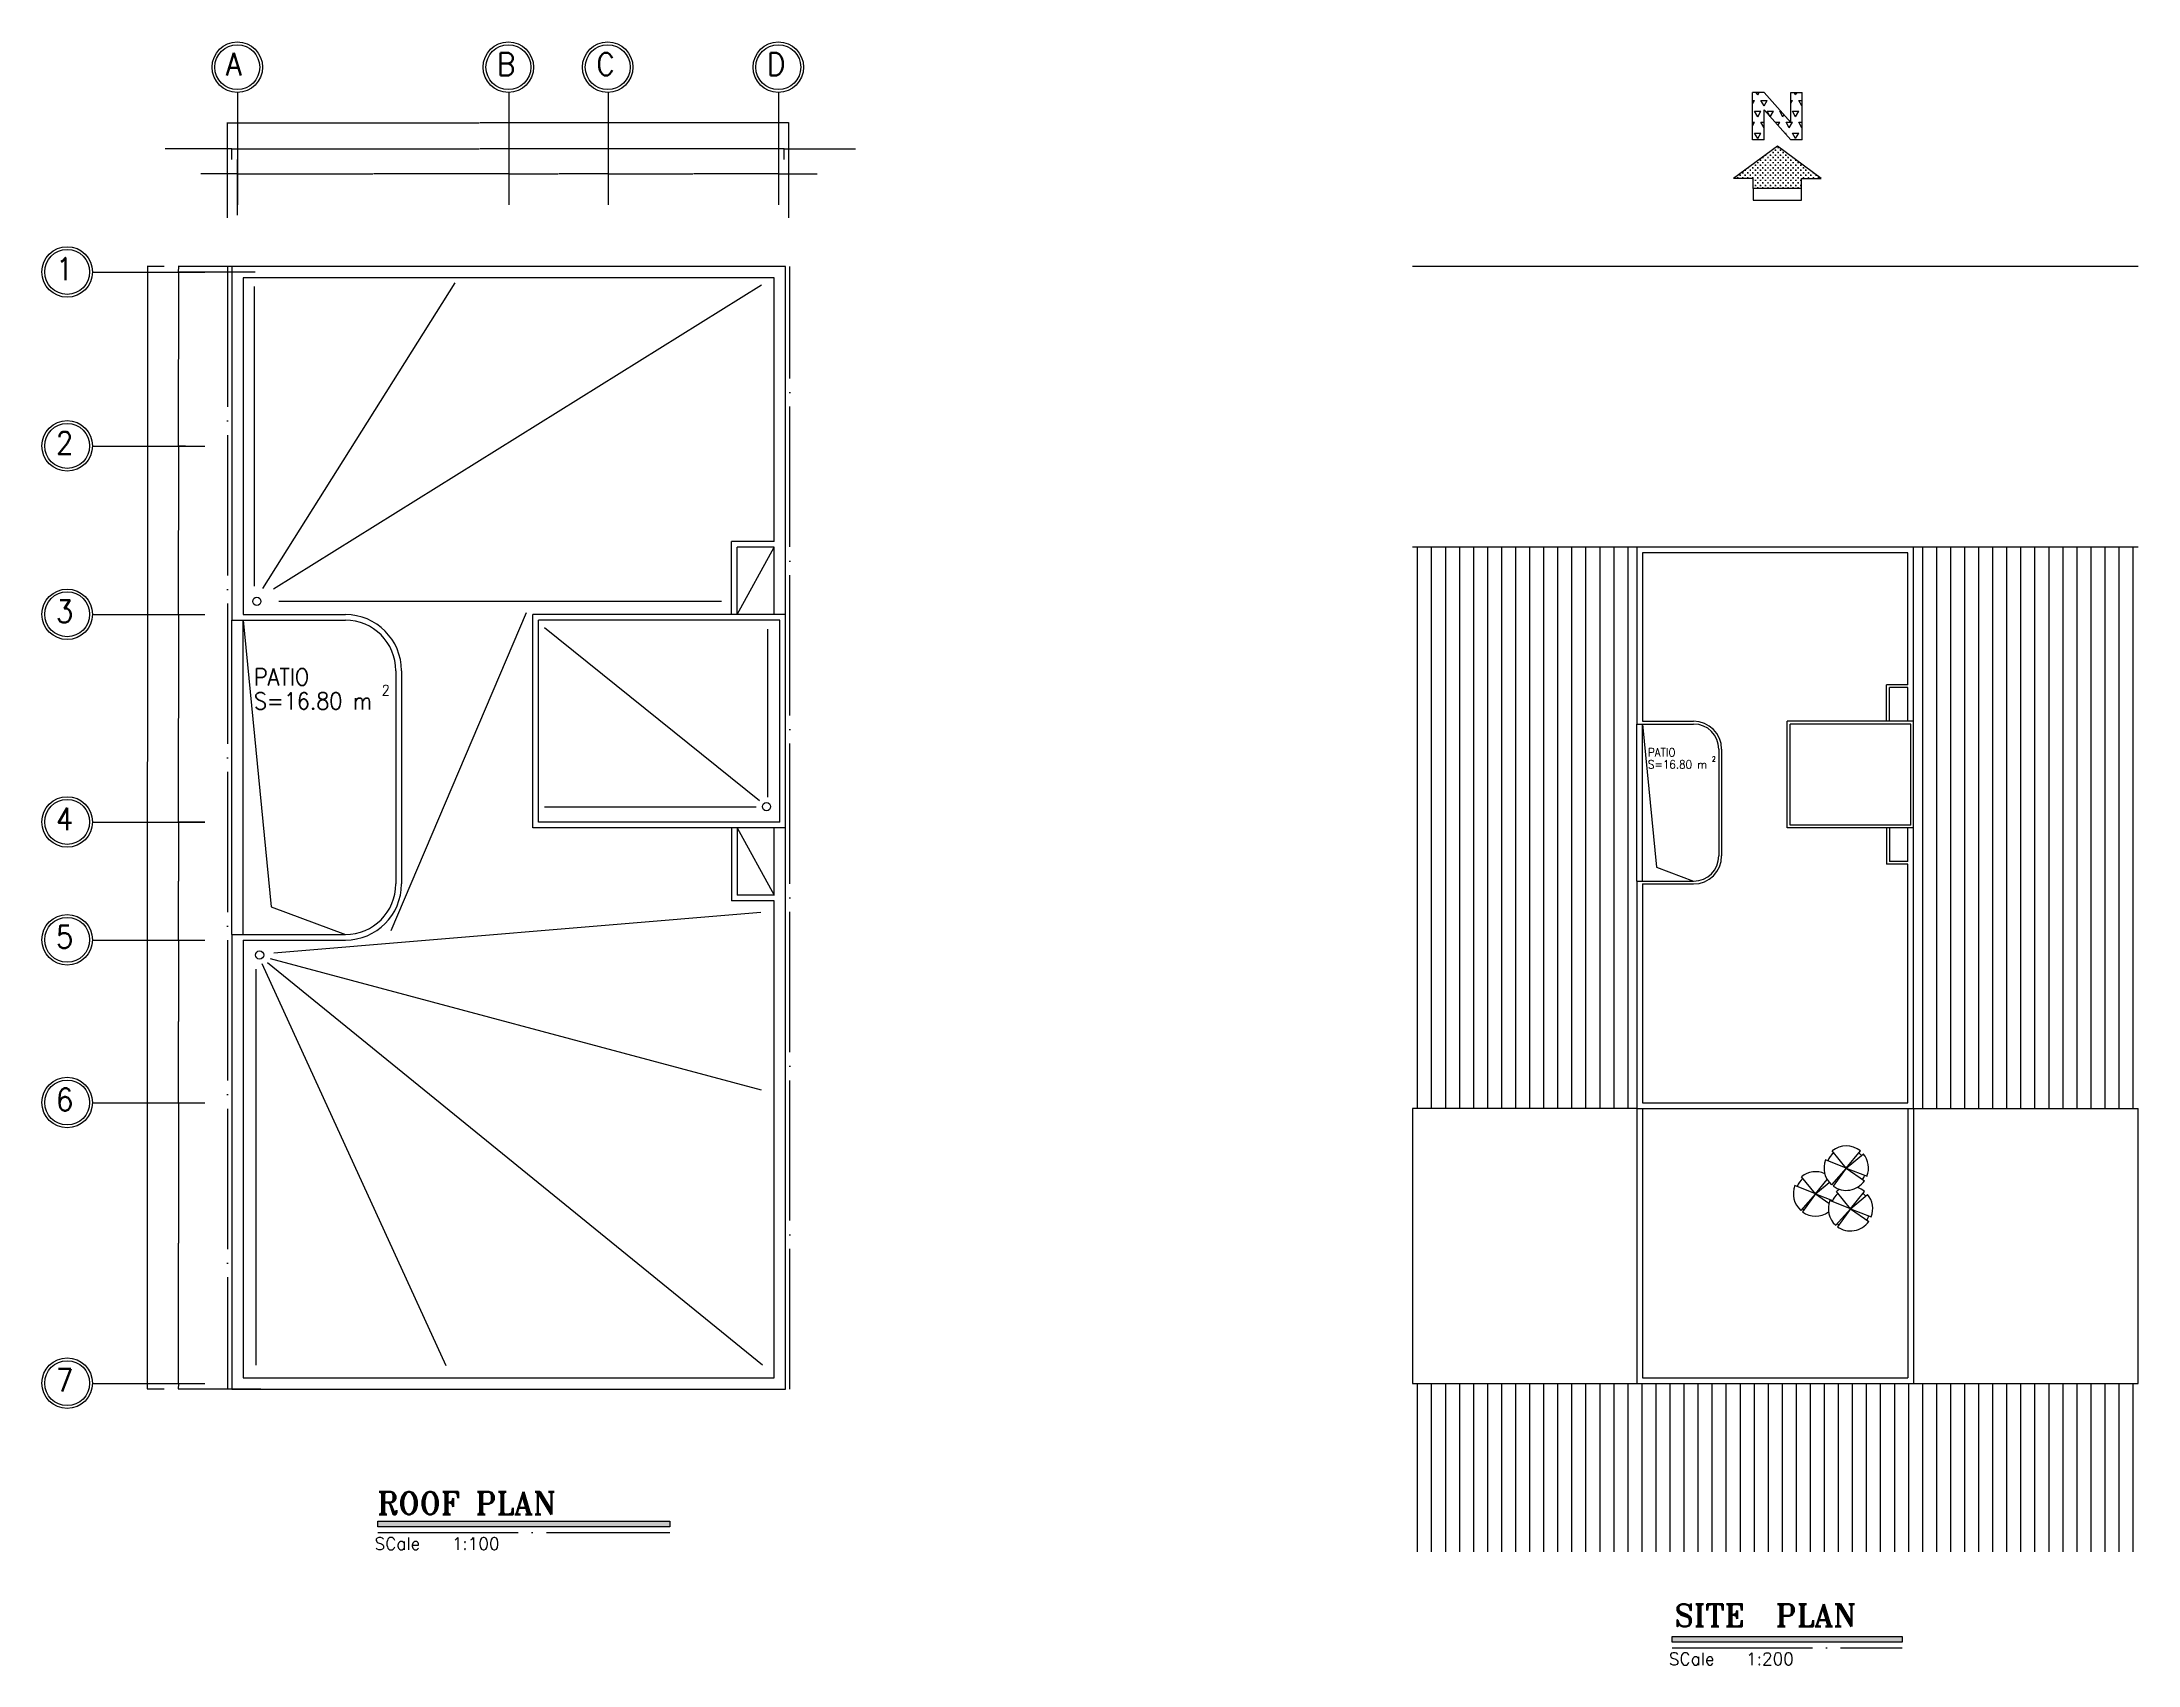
# Model space of a CAD drawing. Header units: millimetres. Extents: x 0 to 12169, y 6 to 10142.
# Drawn here: x 8434 to 12169, y 3379 to 6271 of the extents above; entities that cross this region are included whole.
import ezdxf

# ---------------------------------------------------------------- set-up
doc = ezdxf.new("R2010")
doc.units = ezdxf.units.MM
doc.header["$LTSCALE"] = 50
doc.header["$MEASUREMENT"] = 0
doc.linetypes.add('AXIS', pattern=[6, 5, -0.5, 0, -0.5])
doc.linetypes.add('DASHDOTX2', pattern=[50.8, 25.4, -12.7, 0, -12.7])
for name, color, linetype in [('1', 8, 'AXIS'), ('10', 10, 'Continuous'), ('2', 4, 'Continuous'), ('3', 3, 'Continuous'), ('4', 136, 'Continuous'), ('ax', 1, 'DASHDOTX2'), ('DIM', 8, 'Continuous'), ('HACH', 140, 'Continuous'), ('TREE', 11, 'Continuous'), ('TXT', 2, 'Continuous'), ('TXT-1', 2, 'Continuous')]:
    doc.layers.add(name, color=color, linetype=linetype)
doc.styles.add('ROMANS', font='ROMANS.shx', dxfattribs={"width": 0.9})
doc.styles.add('ROMANT', font='romant', dxfattribs={"height": 20})
doc.styles.get("Standard").update_dxf_attribs({"font": 'arial.ttf'})
doc.dimstyles.get("Standard").update_dxf_attribs({"dimtxt": 0.18, "dimasz": 0.18, "dimexe": 0.18, "dimexo": 0.0625, "dimgap": 0.09, "dimtad": 0, "dimtih": 1, "dimtoh": 1, "dimdec": 4, "dimzin": 0, "dimdsep": 46, "dimtxsty": 'Standard', "dimcen": 0.09, "dimadec": 0, "dimazin": 0, "dimtfac": 1, "dimtdec": 4, "dimtofl": 0, "dimtmove": 0, "dimatfit": 3, "dimfxl": 1, "dimtolj": 1, "dimtzin": 0, "dimarcsym": 0})

msp = doc.modelspace()

# ---------------------------------------------------------------- texts
at = {"layer": 'DIM', "style": 'ROMANS', "width": 0.9}
for s, p in [('A', (8762.54928, 6211.62328)), ('B', (9245.54928, 6211.62328)), ('C', (9422.54928, 6211.62328)), ('D', (9726.54928, 6211.62328)), ('1', (8459.45065, 5846.78318)), ('2', (8459.45065, 5536.78318)), ('3', (8459.45065, 5236.78318)), ('4', (8459.45065, 4866.78318)), ('5', (8459.45065, 4656.78318)), ('6', (8459.45065, 4366.78318)), ('7', (8459.45065, 3866.78318))]:
    msp.add_text(s, height=40, dxfattribs=at).set_placement(p)
at = {"layer": 'TXT', "style": 'ROMANT'}
for s, p in [('ROOF PLAN', (9031.98166, 3647.62134)), ('SITE  PLAN', (11343.52825, 3447.86876))]:
    msp.add_text(s, height=40, dxfattribs=at).set_placement(p)
at = {"layer": 'TXT-1', "style": 'ROMANS', "width": 0.9}
for s, height, p in [('PATIO', 30, (8812.39287, 5124.73954)), ('2', 18.45, (9039.95534, 5106.96404)), ('S=16.80 m', 30, (8812.39287, 5081.95082)), ('PATIO', 15, (11296.01253, 4997.81892)), ('S=16.80 m', 15, (11296.01253, 4976.42456)), ('2', 9.225, (11409.79377, 4988.93117))]:
    msp.add_text(s, height=height, dxfattribs=at).set_placement(p)
at = {"layer": 'TXT-1', "color": 125, "linetype": 'Continuous', "style": 'ROMANT'}
for s, p in [('SCale   1:100', (9027.2275, 3584.47664)), ('SCale   1:200', (11333.27355, 3379.08013))]:
    msp.add_text(s, height=22.05, dxfattribs=at).set_placement(p)

# ---------------------------------------------------------------- blocks, each defined once
blk = doc.blocks.new('*D66')
at = {"layer": 'DEFPOINTS', "color": 0, "transparency": 16777216}
for p in [(8666, 5250.9), (8666, 4880.9), (8677.6, 4880.9)]:
    blk.add_point(p, dxfattribs=at)
at = {"layer": 'DIM', "color": 0, "lineweight": -2, "transparency": 16777216}
for p, q in [((8666, 5250.9), (8677.8, 5250.9)), ((8677.6, 5250.7), (8677.6, 5066.1)), ((8677.6, 4881.1), (8677.6, 5065.7)), ((8666, 4880.9), (8677.8, 4880.9))]:
    blk.add_line(p, q, dxfattribs=at)
at = {"layer": 'DIM', "color": 0, "transparency": 16777216}
for points in [[(8677.6, 5250.7), (8677.6, 5250.7), (8677.6, 5250.9)], [(8677.6, 4881.1), (8677.6, 4881.1), (8677.6, 4880.9)]]:
    blk.add_solid(points, dxfattribs=at)
at = {"layer": 'DIM', "color": 0, "transparency": 16777216, "insert": (8677.6, 5065.9), "char_height": 0.18, "attachment_point": 5}
blk.add_mtext('\\A1;370.0000', dxfattribs=at)
blk = doc.blocks.new('*D67')
at = {"layer": 'DEFPOINTS', "color": 0, "transparency": 16777216}
for p in [(8622.3, 5870.9), (8652.6, 5870.9), (8652.6, 3870.9)]:
    blk.add_point(p, dxfattribs=at)
at = {"layer": 'DIM', "color": 0, "lineweight": -2, "transparency": 16777216}
for p, q in [((8652.5, 5870.9), (8622.2, 5870.9)), ((8622.3, 5870.7), (8622.3, 4988.9)), ((8622.3, 3871.1), (8622.3, 4988.6)), ((8652.5, 3870.9), (8622.2, 3870.9))]:
    blk.add_line(p, q, dxfattribs=at)
at = {"layer": 'DIM', "color": 0, "transparency": 16777216}
for points in [[(8622.3, 5870.7), (8622.4, 5870.7), (8622.3, 5870.9)], [(8622.3, 3871.1), (8622.4, 3871.1), (8622.3, 3870.9)]]:
    blk.add_solid(points, dxfattribs=at)
at = {"layer": 'DIM', "color": 0, "transparency": 16777216, "insert": (8622.3, 4988.8), "char_height": 0.18, "attachment_point": 5}
blk.add_mtext('\\A1;2000.0000', dxfattribs=at)
blk = doc.blocks.new('*D68')
at = {"layer": 'DEFPOINTS', "color": 0, "transparency": 16777216}
for p in [(8666, 4380.9), (8666, 3880.9), (8677.6, 3880.9)]:
    blk.add_point(p, dxfattribs=at)
at = {"layer": 'DIM', "color": 0, "lineweight": -2, "transparency": 16777216}
for p, q in [((8666, 4380.9), (8677.8, 4380.9)), ((8677.6, 4380.7), (8677.6, 4131.1)), ((8677.6, 3881.1), (8677.6, 4130.7)), ((8666, 3880.9), (8677.8, 3880.9))]:
    blk.add_line(p, q, dxfattribs=at)
at = {"layer": 'DIM', "color": 0, "transparency": 16777216}
for points in [[(8677.6, 4380.7), (8677.6, 4380.7), (8677.6, 4380.9)], [(8677.6, 3881.1), (8677.6, 3881.1), (8677.6, 3880.9)]]:
    blk.add_solid(points, dxfattribs=at)
at = {"layer": 'DIM', "color": 0, "transparency": 16777216, "insert": (8677.6, 4130.9), "char_height": 0.18, "attachment_point": 5}
blk.add_mtext('\\A1;500.0000', dxfattribs=at)
blk = doc.blocks.new('*D69')
at = {"layer": 'DEFPOINTS', "color": 0, "transparency": 16777216}
for p in [(8666, 3880.9), (8677.6, 3870.9), (8824.4, 3870.9)]:
    blk.add_point(p, dxfattribs=at)
at = {"layer": 'DIM', "color": 0, "lineweight": -2, "transparency": 16777216}
for p, q in [((8666, 3880.9), (8677.8, 3880.9)), ((8824.3, 3870.9), (8677.4, 3870.9)), ((8677.6, 3880.7), (8677.6, 3876.1)), ((8677.6, 3871.1), (8677.6, 3875.7))]:
    blk.add_line(p, q, dxfattribs=at)
at = {"layer": 'DIM', "color": 0, "transparency": 16777216}
for points in [[(8677.6, 3880.7), (8677.6, 3880.7), (8677.6, 3880.9)], [(8677.6, 3871.1), (8677.6, 3871.1), (8677.6, 3870.9)]]:
    blk.add_solid(points, dxfattribs=at)
at = {"layer": 'DIM', "color": 0, "transparency": 16777216, "insert": (8677.6, 3875.9), "char_height": 0.18, "attachment_point": 5}
blk.add_mtext('\\A1;10.0000', dxfattribs=at)
blk = doc.blocks.new('*D70')
at = {"layer": 'DEFPOINTS', "color": 0, "transparency": 16777216}
for p in [(8666, 4670.9), (8666, 4380.9), (8677.6, 4380.9)]:
    blk.add_point(p, dxfattribs=at)
at = {"layer": 'DIM', "color": 0, "lineweight": -2, "transparency": 16777216}
for p, q in [((8666, 4670.9), (8677.8, 4670.9)), ((8677.6, 4670.7), (8677.6, 4526.1)), ((8677.6, 4381.1), (8677.6, 4525.7)), ((8666, 4380.9), (8677.8, 4380.9))]:
    blk.add_line(p, q, dxfattribs=at)
at = {"layer": 'DIM', "color": 0, "transparency": 16777216}
for points in [[(8677.6, 4670.7), (8677.6, 4670.7), (8677.6, 4670.9)], [(8677.6, 4381.1), (8677.6, 4381.1), (8677.6, 4380.9)]]:
    blk.add_solid(points, dxfattribs=at)
at = {"layer": 'DIM', "color": 0, "transparency": 16777216, "insert": (8677.6, 4525.9), "char_height": 0.18, "attachment_point": 5}
blk.add_mtext('\\A1;290.0000', dxfattribs=at)
blk = doc.blocks.new('*D71')
at = {"layer": 'DEFPOINTS', "color": 0, "transparency": 16777216}
for p in [(8677.6, 4880.9), (8724.8, 4880.9), (8666, 4670.9)]:
    blk.add_point(p, dxfattribs=at)
at = {"layer": 'DIM', "color": 0, "lineweight": -2, "transparency": 16777216}
for p, q in [((8724.8, 4880.9), (8677.4, 4880.9)), ((8677.6, 4880.7), (8677.6, 4776.1)), ((8677.6, 4671.1), (8677.6, 4775.7)), ((8666, 4670.9), (8677.8, 4670.9))]:
    blk.add_line(p, q, dxfattribs=at)
at = {"layer": 'DIM', "color": 0, "transparency": 16777216}
for points in [[(8677.6, 4880.7), (8677.6, 4880.7), (8677.6, 4880.9)], [(8677.6, 4671.1), (8677.6, 4671.1), (8677.6, 4670.9)]]:
    blk.add_solid(points, dxfattribs=at)
at = {"layer": 'DIM', "color": 0, "transparency": 16777216, "insert": (8677.6, 4775.9), "char_height": 0.18, "attachment_point": 5}
blk.add_mtext('\\A1;210.0000', dxfattribs=at)
blk = doc.blocks.new('*D72')
at = {"layer": 'DEFPOINTS', "color": 0, "transparency": 16777216}
for p in [(9266.1, 6071.2), (9443.1, 6071.2), (9443.1, 6036.5)]:
    blk.add_point(p, dxfattribs=at)
at = {"layer": 'DIM', "color": 0, "lineweight": -2, "transparency": 16777216}
for p, q in [((9266.1, 6071.2), (9266.1, 6036.3)), ((9443.1, 6071.2), (9443.1, 6036.3)), ((9266.3, 6036.5), (9354, 6036.5)), ((9442.9, 6036.5), (9355.2, 6036.5))]:
    blk.add_line(p, q, dxfattribs=at)
at = {"layer": 'DIM', "color": 0, "transparency": 16777216}
for points in [[(9266.3, 6036.5), (9266.3, 6036.4), (9266.1, 6036.5)], [(9442.9, 6036.5), (9442.9, 6036.4), (9443.1, 6036.5)]]:
    blk.add_solid(points, dxfattribs=at)
at = {"layer": 'DIM', "color": 0, "transparency": 16777216, "insert": (9354.6, 6036.5), "char_height": 0.18, "attachment_point": 5}
blk.add_mtext('\\A1;177.0000', dxfattribs=at)
blk = doc.blocks.new('*D73')
at = {"layer": 'DEFPOINTS', "color": 0, "transparency": 16777216}
for p in [(9765.1, 6127.3), (8765.1, 5982.9), (9765.1, 5982.9)]:
    blk.add_point(p, dxfattribs=at)
at = {"layer": 'DIM', "color": 0, "lineweight": -2, "transparency": 16777216}
for p, q in [((8765.1, 5983), (8765.1, 6127.5)), ((8765.3, 6127.3), (9213.4, 6127.3)), ((9764.9, 6127.3), (9214.8, 6127.3)), ((9765.1, 5983), (9765.1, 6127.5))]:
    blk.add_line(p, q, dxfattribs=at)
at = {"layer": 'DIM', "color": 0, "transparency": 16777216}
for points in [[(8765.3, 6127.3), (8765.3, 6127.2), (8765.1, 6127.3)], [(9764.9, 6127.3), (9764.9, 6127.2), (9765.1, 6127.3)]]:
    blk.add_solid(points, dxfattribs=at)
at = {"layer": 'DIM', "color": 0, "transparency": 16777216, "insert": (9214.1, 6127.3), "char_height": 0.18, "attachment_point": 5}
blk.add_mtext('\\A1;1000.0000', dxfattribs=at)
blk = doc.blocks.new('*D74')
at = {"layer": 'DEFPOINTS', "color": 0, "transparency": 16777216}
for p in [(8773.1, 6061.5), (9757.1, 6081), (9757.1, 6061.5)]:
    blk.add_point(p, dxfattribs=at)
at = {"layer": 'DIM', "color": 0, "lineweight": -2, "transparency": 16777216}
for p, q in [((8773.1, 6061.5), (8773.1, 6081.2)), ((8773.3, 6081), (9213.5, 6081)), ((9756.9, 6081), (9214.7, 6081)), ((9757.1, 6061.5), (9757.1, 6081.2))]:
    blk.add_line(p, q, dxfattribs=at)
at = {"layer": 'DIM', "color": 0, "transparency": 16777216}
for points in [[(8773.3, 6081), (8773.3, 6081), (8773.1, 6081)], [(9756.9, 6081), (9756.9, 6081), (9757.1, 6081)]]:
    blk.add_solid(points, dxfattribs=at)
at = {"layer": 'DIM', "color": 0, "transparency": 16777216, "insert": (9214.1, 6081), "char_height": 0.18, "attachment_point": 5}
blk.add_mtext('\\A1;984.0000', dxfattribs=at)
blk = doc.blocks.new('*D75')
at = {"layer": 'DEFPOINTS', "color": 0, "transparency": 16777216}
for p in [(8783.1, 6071.2), (9266.1, 6071.2), (9266.1, 6036.5)]:
    blk.add_point(p, dxfattribs=at)
at = {"layer": 'DIM', "color": 0, "lineweight": -2, "transparency": 16777216}
for p, q in [((8783.1, 6071.2), (8783.1, 6036.3)), ((9266.1, 6071.2), (9266.1, 6036.3)), ((8783.3, 6036.5), (9024, 6036.5)), ((9265.9, 6036.5), (9025.2, 6036.5))]:
    blk.add_line(p, q, dxfattribs=at)
at = {"layer": 'DIM', "color": 0, "transparency": 16777216}
for points in [[(8783.3, 6036.5), (8783.3, 6036.4), (8783.1, 6036.5)], [(9265.9, 6036.5), (9265.9, 6036.4), (9266.1, 6036.5)]]:
    blk.add_solid(points, dxfattribs=at)
at = {"layer": 'DIM', "color": 0, "transparency": 16777216, "insert": (9024.6, 6036.5), "char_height": 0.18, "attachment_point": 5}
blk.add_mtext('\\A1;483.0000', dxfattribs=at)
blk = doc.blocks.new('*D76')
at = {"layer": 'DEFPOINTS', "color": 0, "transparency": 16777216}
for p in [(8773.1, 6081), (8773.1, 6061.5), (8765.1, 5957.9)]:
    blk.add_point(p, dxfattribs=at)
at = {"layer": 'DIM', "color": 0, "lineweight": -2, "transparency": 16777216}
for p, q in [((8765.1, 6081), (8653.8, 6081)), ((8765.1, 5958), (8765.1, 6081.2)), ((8772.9, 6081), (8765.3, 6081)), ((8773.1, 6061.5), (8773.1, 6081.2))]:
    blk.add_line(p, q, dxfattribs=at)
at = {"layer": 'DIM', "color": 0, "transparency": 16777216}
for points in [[(8765.3, 6081), (8765.3, 6081), (8765.1, 6081)], [(8772.9, 6081), (8772.9, 6081), (8773.1, 6081)]]:
    blk.add_solid(points, dxfattribs=at)
at = {"layer": 'DIM', "color": 0, "transparency": 16777216, "insert": (8653.3, 6081), "char_height": 0.18, "attachment_point": 5}
blk.add_mtext('\\A1;8cm joint', dxfattribs=at)
blk = doc.blocks.new('*D77')
at = {"layer": 'DEFPOINTS', "color": 0, "transparency": 16777216}
for p in [(8814.4, 5870.9), (8677.6, 5860.9), (8814.4, 5860.9)]:
    blk.add_point(p, dxfattribs=at)
at = {"layer": 'DIM', "color": 0, "lineweight": -2, "transparency": 16777216}
for p, q in [((8814.3, 5870.9), (8677.4, 5870.9)), ((8677.6, 5870.7), (8677.6, 5866.1)), ((8677.6, 5861.1), (8677.6, 5865.7)), ((8814.3, 5860.9), (8677.4, 5860.9))]:
    blk.add_line(p, q, dxfattribs=at)
at = {"layer": 'DIM', "color": 0, "transparency": 16777216}
for points in [[(8677.6, 5870.7), (8677.6, 5870.7), (8677.6, 5870.9)], [(8677.6, 5861.1), (8677.6, 5861.1), (8677.6, 5860.9)]]:
    blk.add_solid(points, dxfattribs=at)
at = {"layer": 'DIM', "color": 0, "transparency": 16777216, "insert": (8677.6, 5865.9), "char_height": 0.18, "attachment_point": 5}
blk.add_mtext('\\A1;10.0000', dxfattribs=at)
blk = doc.blocks.new('*D78')
at = {"layer": 'DEFPOINTS', "color": 0, "transparency": 16777216}
for p in [(8783.1, 6036.5), (8765.1, 5982.9), (8783.1, 5962.3)]:
    blk.add_point(p, dxfattribs=at)
at = {"layer": 'DIM', "color": 0, "lineweight": -2, "transparency": 16777216}
for p, q in [((8765.1, 6036.5), (8717.8, 6036.5)), ((8765.1, 5983), (8765.1, 6036.7)), ((8782.9, 6036.5), (8765.3, 6036.5)), ((8783.1, 5962.3), (8783.1, 6036.7))]:
    blk.add_line(p, q, dxfattribs=at)
at = {"layer": 'DIM', "color": 0, "transparency": 16777216}
for points in [[(8765.3, 6036.5), (8765.3, 6036.4), (8765.1, 6036.5)], [(8782.9, 6036.5), (8782.9, 6036.4), (8783.1, 6036.5)]]:
    blk.add_solid(points, dxfattribs=at)
at = {"layer": 'DIM', "color": 0, "transparency": 16777216, "insert": (8717.3, 6036.5), "char_height": 0.18, "attachment_point": 5}
blk.add_mtext('\\A1;18.0000', dxfattribs=at)
blk = doc.blocks.new('*D79')
at = {"layer": 'DEFPOINTS', "color": 0, "transparency": 16777216}
for p in [(9747.1, 6071.2), (9765.1, 6036.5), (9765.1, 5982.9)]:
    blk.add_point(p, dxfattribs=at)
at = {"layer": 'DIM', "color": 0, "lineweight": -2, "transparency": 16777216}
for p, q in [((9747.1, 6071.2), (9747.1, 6036.3)), ((9747.3, 6036.5), (9764.9, 6036.5)), ((9765.1, 5983), (9765.1, 6036.7)), ((9765.1, 6036.5), (9815.8, 6036.5))]:
    blk.add_line(p, q, dxfattribs=at)
at = {"layer": 'DIM', "color": 0, "transparency": 16777216}
for points in [[(9747.3, 6036.5), (9747.3, 6036.4), (9747.1, 6036.5)], [(9764.9, 6036.5), (9764.9, 6036.4), (9765.1, 6036.5)]]:
    blk.add_solid(points, dxfattribs=at)
at = {"layer": 'DIM', "color": 0, "transparency": 16777216, "insert": (9816.3, 6036.5), "char_height": 0.18, "attachment_point": 5}
blk.add_mtext('\\A1;18.0000', dxfattribs=at)
blk = doc.blocks.new('*D80')
at = {"layer": 'DEFPOINTS', "color": 0, "transparency": 16777216}
for p in [(9757.1, 6061.5), (9765.1, 6081), (9765.1, 5957.9)]:
    blk.add_point(p, dxfattribs=at)
at = {"layer": 'DIM', "color": 0, "lineweight": -2, "transparency": 16777216}
for p, q in [((9757.1, 6061.5), (9757.1, 6081.2)), ((9757.3, 6081), (9764.9, 6081)), ((9765.1, 5958), (9765.1, 6081.2)), ((9765.1, 6081), (9883.8, 6081))]:
    blk.add_line(p, q, dxfattribs=at)
at = {"layer": 'DIM', "color": 0, "transparency": 16777216}
for points in [[(9757.3, 6081), (9757.3, 6081), (9757.1, 6081)], [(9764.9, 6081), (9764.9, 6081), (9765.1, 6081)]]:
    blk.add_solid(points, dxfattribs=at)
at = {"layer": 'DIM', "color": 0, "transparency": 16777216, "insert": (9884.4, 6081), "char_height": 0.18, "attachment_point": 5}
blk.add_mtext('\\A1;8cm joint', dxfattribs=at)
blk = doc.blocks.new('*D81')
at = {"layer": 'DEFPOINTS', "color": 0, "transparency": 16777216}
for p in [(9443.1, 6071.2), (9747.1, 6071.2), (9747.1, 6036.5)]:
    blk.add_point(p, dxfattribs=at)
at = {"layer": 'DIM', "color": 0, "lineweight": -2, "transparency": 16777216}
for p, q in [((9443.1, 6071.2), (9443.1, 6036.3)), ((9747.1, 6071.2), (9747.1, 6036.3)), ((9443.3, 6036.5), (9594.5, 6036.5)), ((9746.9, 6036.5), (9595.7, 6036.5))]:
    blk.add_line(p, q, dxfattribs=at)
at = {"layer": 'DIM', "color": 0, "transparency": 16777216}
for points in [[(9443.3, 6036.5), (9443.3, 6036.4), (9443.1, 6036.5)], [(9746.9, 6036.5), (9746.9, 6036.4), (9747.1, 6036.5)]]:
    blk.add_solid(points, dxfattribs=at)
at = {"layer": 'DIM', "color": 0, "transparency": 16777216, "insert": (9595.1, 6036.5), "char_height": 0.18, "attachment_point": 5}
blk.add_mtext('\\A1;304.0000', dxfattribs=at)
blk = doc.blocks.new('*D223')
at = {"layer": 'DEFPOINTS', "color": 0, "transparency": 16777216}
for p in [(8677.6, 5860.9), (8724.8, 5860.9), (8690.1, 5550.9)]:
    blk.add_point(p, dxfattribs=at)
at = {"layer": 'DIM', "color": 0, "lineweight": -2, "transparency": 16777216}
for p, q in [((8724.8, 5860.9), (8677.4, 5860.9)), ((8677.6, 5860.7), (8677.6, 5706.1)), ((8677.6, 5551.1), (8677.6, 5705.7)), ((8690, 5550.9), (8677.4, 5550.9))]:
    blk.add_line(p, q, dxfattribs=at)
at = {"layer": 'DIM', "color": 0, "transparency": 16777216}
for points in [[(8677.6, 5860.7), (8677.6, 5860.7), (8677.6, 5860.9)], [(8677.6, 5551.1), (8677.6, 5551.1), (8677.6, 5550.9)]]:
    blk.add_solid(points, dxfattribs=at)
at = {"layer": 'DIM', "color": 0, "transparency": 16777216, "insert": (8677.6, 5705.9), "char_height": 0.18, "attachment_point": 5}
blk.add_mtext('\\A1;310.0000', dxfattribs=at)
blk = doc.blocks.new('*D224')
at = {"layer": 'DEFPOINTS', "color": 0, "transparency": 16777216}
for p in [(8690.1, 5550.9), (8666, 5250.9), (8677.6, 5250.9)]:
    blk.add_point(p, dxfattribs=at)
at = {"layer": 'DIM', "color": 0, "lineweight": -2, "transparency": 16777216}
for p, q in [((8690, 5550.9), (8677.4, 5550.9)), ((8677.6, 5550.7), (8677.6, 5401.1)), ((8677.6, 5251.1), (8677.6, 5400.7)), ((8666, 5250.9), (8677.8, 5250.9))]:
    blk.add_line(p, q, dxfattribs=at)
at = {"layer": 'DIM', "color": 0, "transparency": 16777216}
for points in [[(8677.6, 5550.7), (8677.6, 5550.7), (8677.6, 5550.9)], [(8677.6, 5251.1), (8677.6, 5251.1), (8677.6, 5250.9)]]:
    blk.add_solid(points, dxfattribs=at)
at = {"layer": 'DIM', "color": 0, "transparency": 16777216, "insert": (8677.6, 5400.9), "char_height": 0.18, "attachment_point": 5}
blk.add_mtext('\\A1;300.0000', dxfattribs=at)
blk = doc.blocks.new('TREE3')
at = {"layer": 'TREE'}
for p, q in [((-111.6, 32.5), (-153.5, 83.4)), ((-111.6, 32.5), (-69.7, 83.5)), ((-111.6, 32.5), (-60.9, 74.8)), ((-202.8, -44.1), (-244.8, 6.9)), ((-111.6, 32.5), (-172.8, 57.1)), ((-111.6, 32.5), (-155.6, -16.7)), ((-111.6, 32.5), (-150.3, -20.9)), ((-111.6, 32.5), (-57.5, -5.3)), ((-111.6, 32.5), (-50, 8.7)), ((-202.8, -44.1), (-264.1, -19.5)), ((-202.8, -44.1), (-246.9, -93.2)), ((-202.8, -44.1), (-241.6, -97.4)), ((-202.8, -44.1), (-168, -1.6)), ((-202.8, -44.1), (-162, -10)), ((-202.8, -44.1), (-152.4, -63.5)), ((-202.8, -44.1), (-163, -71.9)), ((-99, -88.1), (-140.9, -37.1)), ((-99, -88.1), (-57.1, -37.1)), ((-99, -88.1), (-48.3, -45.8)), ((-99, -88.1), (-160.2, -63.5)), ((-99, -88.1), (-143, -137.2)), ((-99, -88.1), (-137.7, -141.5)), ((-99, -88.1), (-44.9, -125.9)), ((-99, -88.1), (-37.4, -111.8))]:
    blk.add_line(p, q, dxfattribs=at)
for centre, radius, start, end in [((-111.6, 32.5), 58.8, 129.44765, 158.13811), ((-111.6, 32.5), 66, 50.64249, 129.44765), ((-111.6, 32.5), 58.8, 39.83801, 50.64249), ((-111.6, 32.5), 66, 338.89724, 39.83801), ((-202.8, -44.1), 58.8, 129.44765, 158.13811), ((-202.8, -44.1), 66, 65.46656, 129.44765), ((-111.6, 32.5), 66, 158.13811, 228.16179), ((-111.6, 32.5), 58.8, 325.05304, 338.89724), ((-202.8, -44.1), 66, 158.13811, 228.16179), ((-99, -88.1), 58.8, 129.44765, 158.13811), ((-111.6, 32.5), 66, 234.01772, 325.05304), ((-99, -88.1), 66, 119.21007, 129.44765), ((-202.8, -44.1), 66, 0.78148, 1.77103), ((-99, -88.1), 66, 50.64249, 72.71017), ((-99, -88.1), 58.8, 39.83801, 50.64249), ((-99, -88.1), 66, 338.89724, 39.83801), ((-202.8, -44.1), 58.8, 228.16179, 234.01772), ((-202.8, -44.1), 66, 234.01772, 305.77229), ((-99, -88.1), 66, 158.13811, 228.16179), ((-99, -88.1), 58.8, 325.05304, 338.89724), ((-99, -88.1), 58.8, 228.16179, 234.01772), ((-99, -88.1), 66, 234.01772, 325.05304)]:
    blk.add_arc(centre, radius, start, end, dxfattribs=at)

# ---------------------------------------------------------------- dimensions: what is measured, and where the dimension line sits
at = {"layer": 'DIM'}
for base, p1, p2, picture, middle in [((9765.10171, 6127.27284), (8765.10171, 5982.92991), (9765.10171, 5982.92991), '*D73', (9214.10171, 6127.27284)), ((9757.10171, 6081.0036), (8773.10171, 6061.47736), (9757.10171, 6061.47736), '*D74', (9214.10171, 6081.0036)), ((9765.10171, 6036.47736), (9747.10171, 6071.24355), (9765.10171, 5982.92991), '*D79', (9816.31181, 6036.47736)), ((8783.10171, 6036.47736), (8765.10171, 5982.92991), (8783.10171, 5962.28572), '*D78', (8717.32444, 6036.47736))]:
    dim = msp.add_linear_dim(base=base, p1=p1, p2=p2, dimstyle='Standard', dxfattribs=at)
    dim.commit()
    dim.dimension.update_dxf_attribs({"geometry": picture, "text_midpoint": middle, "dimtype": 160})
for base, p1, p2, picture, middle in [((8773.10171, 6081.0036), (8765.10171, 5957.92991), (8773.10171, 6061.47736), '*D76', (8653.25978, 6081.0036)), ((9765.10171, 6081.0036), (9757.10171, 6061.47736), (9765.10171, 5957.92991), '*D80', (9884.36893, 6081.0036))]:
    dim = msp.add_linear_dim(base=base, p1=p1, p2=p2, text='8cm joint', dimstyle='Standard', dxfattribs=at)
    dim.commit()
    dim.dimension.update_dxf_attribs({"geometry": picture, "text_midpoint": middle, "dimtype": 160})
for base, p1, p2, picture, middle in [((9266.10171, 6036.47736), (8783.10171, 6071.24355), (9266.10171, 6071.24355), '*D75', (9024.60171, 6036.47736)), ((9443.10171, 6036.47736), (9266.10171, 6071.24355), (9443.10171, 6071.24355), '*D72', (9354.60171, 6036.47736)), ((9747.10171, 6036.47736), (9443.10171, 6071.24355), (9747.10171, 6071.24355), '*D81', (9595.10171, 6036.47736))]:
    dim = msp.add_linear_dim(base=base, p1=p1, p2=p2, dimstyle='Standard', dxfattribs=at)
    dim.commit()
    dim.dimension.update_dxf_attribs({"geometry": picture, "text_midpoint": middle})
dim = msp.add_linear_dim(base=(8622.33712, 5870.88849), p1=(8652.58197, 3870.88849), p2=(8652.58197, 5870.88849), angle=90, dimstyle='Standard', dxfattribs=at)
dim.commit()
dim.dimension.update_dxf_attribs({"geometry": '*D67', "text_midpoint": (8622.33712, 4988.76569), "dimtype": 160})
for base, p1, p2, picture, middle in [((8677.58197, 5860.88849), (8814.37058, 5870.88849), (8814.37058, 5860.88849), '*D77', (8677.58197, 5865.88849)), ((8677.58197, 5860.88849), (8690.08197, 5550.88849), (8724.84318, 5860.88849), '*D223', (8677.58197, 5705.88849)), ((8677.58197, 5250.88849), (8690.08197, 5550.88849), (8665.98505, 5250.88849), '*D224', (8677.58197, 5400.88849)), ((8677.58197, 4880.88849), (8665.98505, 5250.88849), (8665.98505, 4880.88849), '*D66', (8677.58197, 5065.88849)), ((8677.58197, 4880.88849), (8665.98505, 4670.88849), (8724.84318, 4880.88849), '*D71', (8677.58197, 4775.88849)), ((8677.58197, 4380.88849), (8665.98505, 4670.88849), (8665.98505, 4380.88849), '*D70', (8677.58197, 4525.88849)), ((8677.58197, 3880.88849), (8665.98505, 4380.88849), (8665.98505, 3880.88849), '*D68', (8677.58197, 4130.88849)), ((8677.58197, 3870.88849), (8665.98505, 3880.88849), (8824.37058, 3870.88849), '*D69', (8677.58197, 3875.88849))]:
    dim = msp.add_linear_dim(base=base, p1=p1, p2=p2, angle=90, dimstyle='Standard', dxfattribs=at)
    dim.commit()
    dim.dimension.update_dxf_attribs({"geometry": picture, "text_midpoint": middle})

# ---------------------------------------------------------------- hatches: boundary and pattern name
at = {"layer": '10'}
h = msp.add_hatch(dxfattribs=at)
h.set_pattern_fill('ANSI31', color=256, scale=200, angle=45, style=0)
h.set_pattern_definition([(90, (20560.66, -4565.538), (-25, 5e-15), [])])
h.paths.add_polyline_path([(11276.36695, 5370.89339), (10876.36695, 5370.89339), (10876.36695, 4370.89339), (11276.36695, 4370.89339), (11276.36695, 4775.89339), (11276.36695, 5055.89339)])
h.paths.add_polyline_path([(12169.36695, 5370.89339), (11769.36695, 5370.89339), (11769.36695, 4370.89339), (12169.36695, 4370.89339)])
h.paths.add_polyline_path([(11769.36695, 3580.89339), (12169.36695, 3580.89339), (12169.36695, 3880.89339), (11769.36695, 3880.89339), (10876.36695, 3880.89339), (10876.36695, 3580.89339)])
at = {"layer": 'ax'}
h = msp.add_hatch(dxfattribs=at)
h.set_pattern_fill('TRIANG', color=256, scale=60, style=0)
h.set_pattern_definition([(60, (-33452.168, -12042.114), (-11.25, 19.4855716), [11.25, -11.25]), (120, (-33452.168, -12042.114), (-22.5, 1e-08), [11.25, -11.25]), (0, (-33457.793, -12032.371), (11.25, 19.4855716), [11.25, -11.25])])
h.paths.add_polyline_path([(11502.92107, 6181.39438), (11482.37813, 6181.39438), (11482.37813, 6096.57844), (11502.92107, 6096.57844), (11502.92107, 6150.37142), (11550.45739, 6096.57844), (11571.00033, 6096.57844), (11571.00033, 6181.39438), (11550.45739, 6181.39438), (11550.45739, 6127.6014)])
h = msp.add_hatch(dxfattribs=at)
h.set_pattern_fill('CROSS', color=256, scale=18, style=0)
h.set_pattern_definition([(0, (-15608.117, -4761.846), (4.5, 4.5), [2.25, -6.75]), (90, (-15606.992, -4762.971), (-4.5, 4.5), [2.25, -6.75])])
h.paths.add_polyline_path([(11526.68923, 6085.52443), (11448.58122, 6027.65328), (11483.68595, 6027.65328), (11483.68595, 6010.11656), (11569.69251, 6010.11656), (11569.69251, 6027.65328), (11604.79724, 6027.65328)])
at = {"layer": 'HACH'}
for points in [[(9033.24092, 3635.44932), (9553.21519, 3635.44932), (9553.21519, 3625.44932), (9033.24092, 3625.44932)], [(11339.28697, 3430.0528), (11749.31049, 3430.0528), (11749.31049, 3420.0528), (11339.28697, 3420.0528)]]:
    msp.add_hatch(color=256, dxfattribs=at).paths.add_polyline_path(points)

# ---------------------------------------------------------------- linework, layer by layer
at = {"layer": '1'}
for p, q in [((8765.10171, 5870.88849), (8765.10171, 3870.88849)), ((9767.10171, 3870.88849), (9767.10171, 5870.88849)), ((9033.24092, 3615.44932), (9553.21519, 3615.44932)), ((11339.28697, 3410.0528), (11749.31049, 3410.0528))]:
    msp.add_line(p, q, dxfattribs=at)
at = {"layer": '10'}
for p, q in [((8793.10171, 5240.88849), (8842.83092, 4730.19222)), ((11286.36695, 5055.89339), (11311.23156, 4800.54526)), ((11311.23156, 4800.54526), (11377.36695, 4775.89339)), ((8842.83092, 4730.19222), (8975.10171, 4680.88849))]:
    msp.add_line(p, q, dxfattribs=at)
for centre in [(8782.55234, 6226.27795), (9265.55234, 6226.27795), (9442.55234, 6226.27795), (9746.55234, 6226.27795), (8479.45371, 5861.43785), (8479.45371, 5551.43785), (8479.45371, 5251.43785), (8479.45371, 4881.43785), (8479.45371, 4671.43785), (8479.45371, 4381.43785), (8479.45371, 3881.43785)]:
    msp.add_circle(centre, 40, dxfattribs=at)
at = {"layer": '2'}
for p, q in [((8783.10171, 6181.14249), (8783.10171, 5980.88849)), ((9266.10171, 6181.28131), (9266.10171, 5980.88849)), ((9443.10171, 6181.14249), (9443.10171, 5980.88849)), ((9747.10171, 6181.14249), (9747.10171, 5980.88849)), ((8524.58917, 5860.88849), (8724.84318, 5860.88849)), ((8812.37372, 5835.48099), (8812.37372, 5301.37556)), ((9170.04877, 5842.19796), (8827.36021, 5297.42709)), ((9716.64314, 5837.94233), (8846.86902, 5296.45294)), ((8524.58917, 5550.88849), (8724.84318, 5550.88849)), ((9673.10171, 5250.88849), (9739.10171, 5370.88849)), ((9645.18859, 5274.3011), (8856.72482, 5274.3011)), ((8524.58917, 5250.88849), (8724.84318, 5250.88849)), ((8773.10171, 4680.88849), (8773.10171, 5240.88849)), ((8793.10171, 4680.88849), (8793.10171, 5240.88849)), ((9297.04527, 5254.11556), (9056.08225, 4687.16471)), ((9329.70501, 5227.97205), (9713.1202, 4919.83994)), ((9727.53425, 5225.09228), (9727.53425, 4925.59943)), ((11276.36695, 4775.89339), (11276.36695, 5055.89339)), ((11286.36695, 4775.89339), (11286.36695, 5055.89339)), ((9329.70501, 4908.321), (9707.35455, 4908.321)), ((8524.58917, 4880.88849), (8724.84318, 4880.88849)), ((9673.10171, 4870.88849), (9739.10171, 4750.88849)), ((9715.6333, 4719.76168), (8847.90419, 4647.76821)), ((8524.58917, 4670.88849), (8724.84318, 4670.88849)), ((9716.64894, 4403.40539), (8841.72017, 4637.24979)), ((8816.19318, 3913.43473), (8816.19318, 4618.97079)), ((9154.82179, 3912.33216), (8827.08923, 4628.48063)), ((9718.51613, 3913.43473), (8836.37296, 4630.48978)), ((8524.58917, 4380.88849), (8724.84318, 4380.88849)), ((11276.36695, 4370.89339), (11276.36695, 3880.89339)), ((11286.36695, 4370.89339), (11286.36695, 3890.89339)), ((11759.36695, 4370.89339), (11759.36695, 3890.89339)), ((11769.36695, 4370.89339), (11769.36695, 3880.89339)), ((11286.36695, 3890.89339), (11759.36695, 3890.89339)), ((8524.58917, 3880.88849), (8724.84318, 3880.88849)), ((11276.36695, 3880.89339), (11769.36695, 3880.89339))]:
    msp.add_line(p, q, dxfattribs=at)
for centre, radius in [((8782.55234, 6226.27795), 45), ((9265.55234, 6226.27795), 45), ((9442.55234, 6226.27795), 45), ((9746.55234, 6226.27795), 45), ((8479.45371, 5861.43785), 45), ((8479.45371, 5551.43785), 45), ((8479.45371, 5251.43785), 45), ((8817.40008, 5274.40366), 7.38392), ((8479.45371, 4881.43785), 45), ((9725.48867, 4908.6768), 7.38392), ((8479.45371, 4671.43785), 45), ((8822.32798, 4644.30695), 7.38392), ((8479.45371, 4381.43785), 45), ((8479.45371, 3881.43785), 45)]:
    msp.add_circle(centre, radius, dxfattribs=at)
at = {"layer": '3'}
for p, q in [((12169.36695, 5370.89339), (10876.36695, 5370.89339)), ((11276.36695, 5370.89339), (11276.36695, 5055.89339)), ((11286.36695, 5360.89339), (11286.36695, 5060.89339)), ((11759.36695, 5360.89339), (11286.36695, 5360.89339)), ((11759.36695, 5125.89339), (11759.36695, 5360.89339)), ((11769.36695, 4370.89339), (11769.36695, 5370.89339)), ((11759.36695, 5125.89339), (11721.36695, 5125.89339)), ((11721.36695, 5060.89339), (11721.36695, 5125.89339)), ((11759.36695, 5120.89339), (11726.36695, 5120.89339)), ((11726.36695, 5060.89339), (11726.36695, 5120.89339)), ((11759.36695, 5060.89339), (11759.36695, 5120.89339)), ((11276.36695, 5055.89339), (11377.36695, 5055.89339)), ((11286.36695, 5060.89339), (11377.36695, 5060.89339)), ((11769.36695, 5060.89339), (11544.36695, 5060.89339)), ((11544.36695, 4870.89339), (11544.36695, 5060.89339)), ((11549.36695, 5060.89339), (11544.36695, 5060.89339)), ((11549.36695, 4875.89339), (11549.36695, 5055.89339)), ((11764.36695, 5055.89339), (11549.36695, 5055.89339)), ((11764.36695, 4875.89339), (11764.36695, 5055.89339)), ((11422.36695, 5010.89339), (11422.36695, 4820.89339)), ((11427.36695, 5010.89339), (11427.36695, 4820.89339)), ((11544.36695, 4870.89339), (11544.36695, 4888.39339)), ((11769.36695, 4870.89339), (11544.36695, 4870.89339)), ((11549.36695, 4870.89339), (11544.36695, 4870.89339)), ((11764.36695, 4875.89339), (11549.36695, 4875.89339)), ((11721.36695, 4870.89339), (11721.36695, 4805.89339)), ((11726.36695, 4870.89339), (11726.36695, 4810.89339)), ((11759.36695, 4870.89339), (11726.36695, 4870.89339)), ((11759.36695, 4810.89339), (11759.36695, 4870.89339)), ((11759.36695, 4805.89339), (11721.36695, 4805.89339)), ((11759.36695, 4810.89339), (11726.36695, 4810.89339)), ((11759.36695, 4380.89339), (11759.36695, 4805.89339)), ((11276.36695, 4775.89339), (11276.36695, 4370.89339)), ((11276.36695, 4775.89339), (11377.36695, 4775.89339)), ((11286.36695, 4770.89339), (11286.36695, 4380.89339)), ((11286.36695, 4770.89339), (11377.36695, 4770.89339)), ((11276.36695, 4370.89339), (10876.36695, 4370.89339)), ((11276.36695, 4370.89339), (11769.36695, 4370.89339)), ((11286.36695, 4380.89339), (11759.36695, 4380.89339))]:
    msp.add_line(p, q, dxfattribs=at)
for centre, radius, start, end in [((11377.36695, 5010.89339), 50, 0, 90), ((11377.36695, 5010.89339), 45, 0, 90), ((11377.36695, 4820.89339), 50, 270, 0), ((11377.36695, 4820.89339), 45, 270, 0)]:
    msp.add_arc(centre, radius, start, end, dxfattribs=at)
at = {"layer": '4'}
for p, q in [((8773.10171, 5870.88849), (8773.10171, 5240.88849)), ((9759.10171, 5870.88849), (8773.10171, 5870.88849)), ((9759.10171, 3870.88849), (9759.10171, 5870.88849)), ((12169.36695, 5870.89339), (10876.36695, 5870.89339)), ((8793.10171, 5850.88849), (8793.10171, 5250.88849)), ((9739.10171, 5850.88849), (8793.10171, 5850.88849)), ((9739.10171, 5380.88849), (9739.10171, 5850.88849)), ((9663.10171, 5250.88849), (9663.10171, 5380.88849)), ((9739.10171, 5380.88849), (9663.10171, 5380.88849)), ((9673.10171, 5250.88849), (9673.10171, 5370.88849)), ((9739.10171, 5370.88849), (9673.10171, 5370.88849)), ((9739.10171, 5250.88849), (9739.10171, 5370.88849)), ((8773.10171, 5240.88849), (8975.10171, 5240.88849)), ((8793.10171, 5250.88849), (8975.10171, 5250.88849)), ((9309.10171, 4870.88849), (9309.10171, 5250.88849)), ((9319.10171, 5250.88849), (9309.10171, 5250.88849)), ((9759.10171, 5250.88849), (9309.10171, 5250.88849)), ((9319.10171, 4880.88849), (9319.10171, 5240.88849)), ((9749.10171, 5240.88849), (9319.10171, 5240.88849)), ((9749.10171, 4880.88849), (9749.10171, 5240.88849)), ((9065.10171, 5150.88849), (9065.10171, 4770.88849)), ((9075.10171, 5150.88849), (9075.10171, 4770.88849)), ((9309.10171, 4870.88849), (9309.10171, 4905.88849)), ((9319.10171, 4870.88849), (9309.10171, 4870.88849)), ((9759.10171, 4870.88849), (9309.10171, 4870.88849)), ((9749.10171, 4880.88849), (9319.10171, 4880.88849)), ((9663.10171, 4870.88849), (9663.10171, 4740.88849)), ((9739.10171, 4870.88849), (9673.10171, 4870.88849)), ((9673.10171, 4870.88849), (9673.10171, 4750.88849)), ((9739.10171, 4750.88849), (9739.10171, 4870.88849)), ((9739.10171, 4750.88849), (9673.10171, 4750.88849)), ((9739.10171, 4740.88849), (9663.10171, 4740.88849)), ((9739.10171, 3890.88849), (9739.10171, 4740.88849)), ((8773.10171, 4680.88849), (8773.10171, 3870.88849)), ((8773.10171, 4680.88849), (8975.10171, 4680.88849)), ((8793.10171, 4670.88849), (8793.10171, 3890.88849)), ((8793.10171, 4670.88849), (8975.10171, 4670.88849)), ((10876.36695, 4370.89339), (10876.36695, 3880.89339)), ((11769.36695, 4370.89339), (12169.36695, 4370.89339)), ((12169.36695, 3880.89339), (12169.36695, 4370.89339)), ((8793.10171, 3890.88849), (9739.10171, 3890.88849)), ((8773.10171, 3870.88849), (9759.10171, 3870.88849)), ((10876.36695, 3880.89339), (11276.36695, 3880.89339)), ((11769.36695, 3880.89339), (12169.36695, 3880.89339))]:
    msp.add_line(p, q, dxfattribs=at)
for centre, radius, start, end in [((8975.10171, 5150.88849), 100, 0, 90), ((8975.10171, 5150.88849), 90, 0, 90), ((8975.10171, 4770.88849), 100, 270, 0), ((8975.10171, 4770.88849), 90, 270, 0)]:
    msp.add_arc(centre, radius, start, end, dxfattribs=at)
at = {"layer": 'ax'}
for p, q in [((11502.92107, 6181.39438), (11482.37813, 6181.39438)), ((11482.37813, 6096.57844), (11482.37813, 6181.39438)), ((11502.92107, 6181.39438), (11550.45739, 6127.6014)), ((11550.45739, 6127.6014), (11550.45739, 6181.39438)), ((11550.45739, 6181.39438), (11571.00033, 6181.39438)), ((11571.00033, 6096.57844), (11571.00033, 6181.39438)), ((11502.92107, 6150.37142), (11550.45739, 6096.57844)), ((11502.92107, 6096.57844), (11502.92107, 6150.37142)), ((11502.92107, 6096.57844), (11482.37813, 6096.57844)), ((11571.00033, 6096.57844), (11550.45739, 6096.57844)), ((11526.68923, 6085.52443), (11448.58122, 6027.65328)), ((11604.79724, 6027.65328), (11526.68923, 6085.52443)), ((11483.68595, 6027.65328), (11448.58122, 6027.65328)), ((11483.68595, 6010.11656), (11483.68595, 6027.65328)), ((11569.69251, 6010.11656), (11569.69251, 6027.65328)), ((11569.69251, 6027.65328), (11604.79724, 6027.65328))]:
    msp.add_line(p, q, dxfattribs=at)
msp.add_lwpolyline([(11483.68595, 5989.07253), (11569.69251, 5989.07253), (11569.69251, 6010.11656), (11483.68595, 6010.11656)], close=True, dxfattribs=at)
at = {"layer": 'DIM', "color": 1}
msp.add_line((8783.10171, 6012.28572), (8783.10171, 6061.47736), dxfattribs=at)
at = {"layer": 'HACH'}
for points in [[(9033.24092, 3635.44932), (9553.21519, 3635.44932), (9553.21519, 3625.44932), (9033.24092, 3625.44932)], [(11339.28697, 3430.0528), (11749.31049, 3430.0528), (11749.31049, 3420.0528), (11339.28697, 3420.0528)]]:
    msp.add_lwpolyline(points, close=True, dxfattribs=at)

# ---------------------------------------------------------------- block references
at = {"layer": 'TREE', "xscale": 0.6, "yscale": 0.6, "zscale": 0.6}
msp.add_blockref('TREE3', (11716.37327, 4245.06066), dxfattribs=at)

msp.set_redraw_order([(e.dxf.handle, doc.entitydb.next_handle()) for e in msp.query("TEXT MTEXT ATTDEF DIMENSION ARC_DIMENSION")])  # texts and dimensions are drawn at this point

doc.saveas('drawing.dxf')
